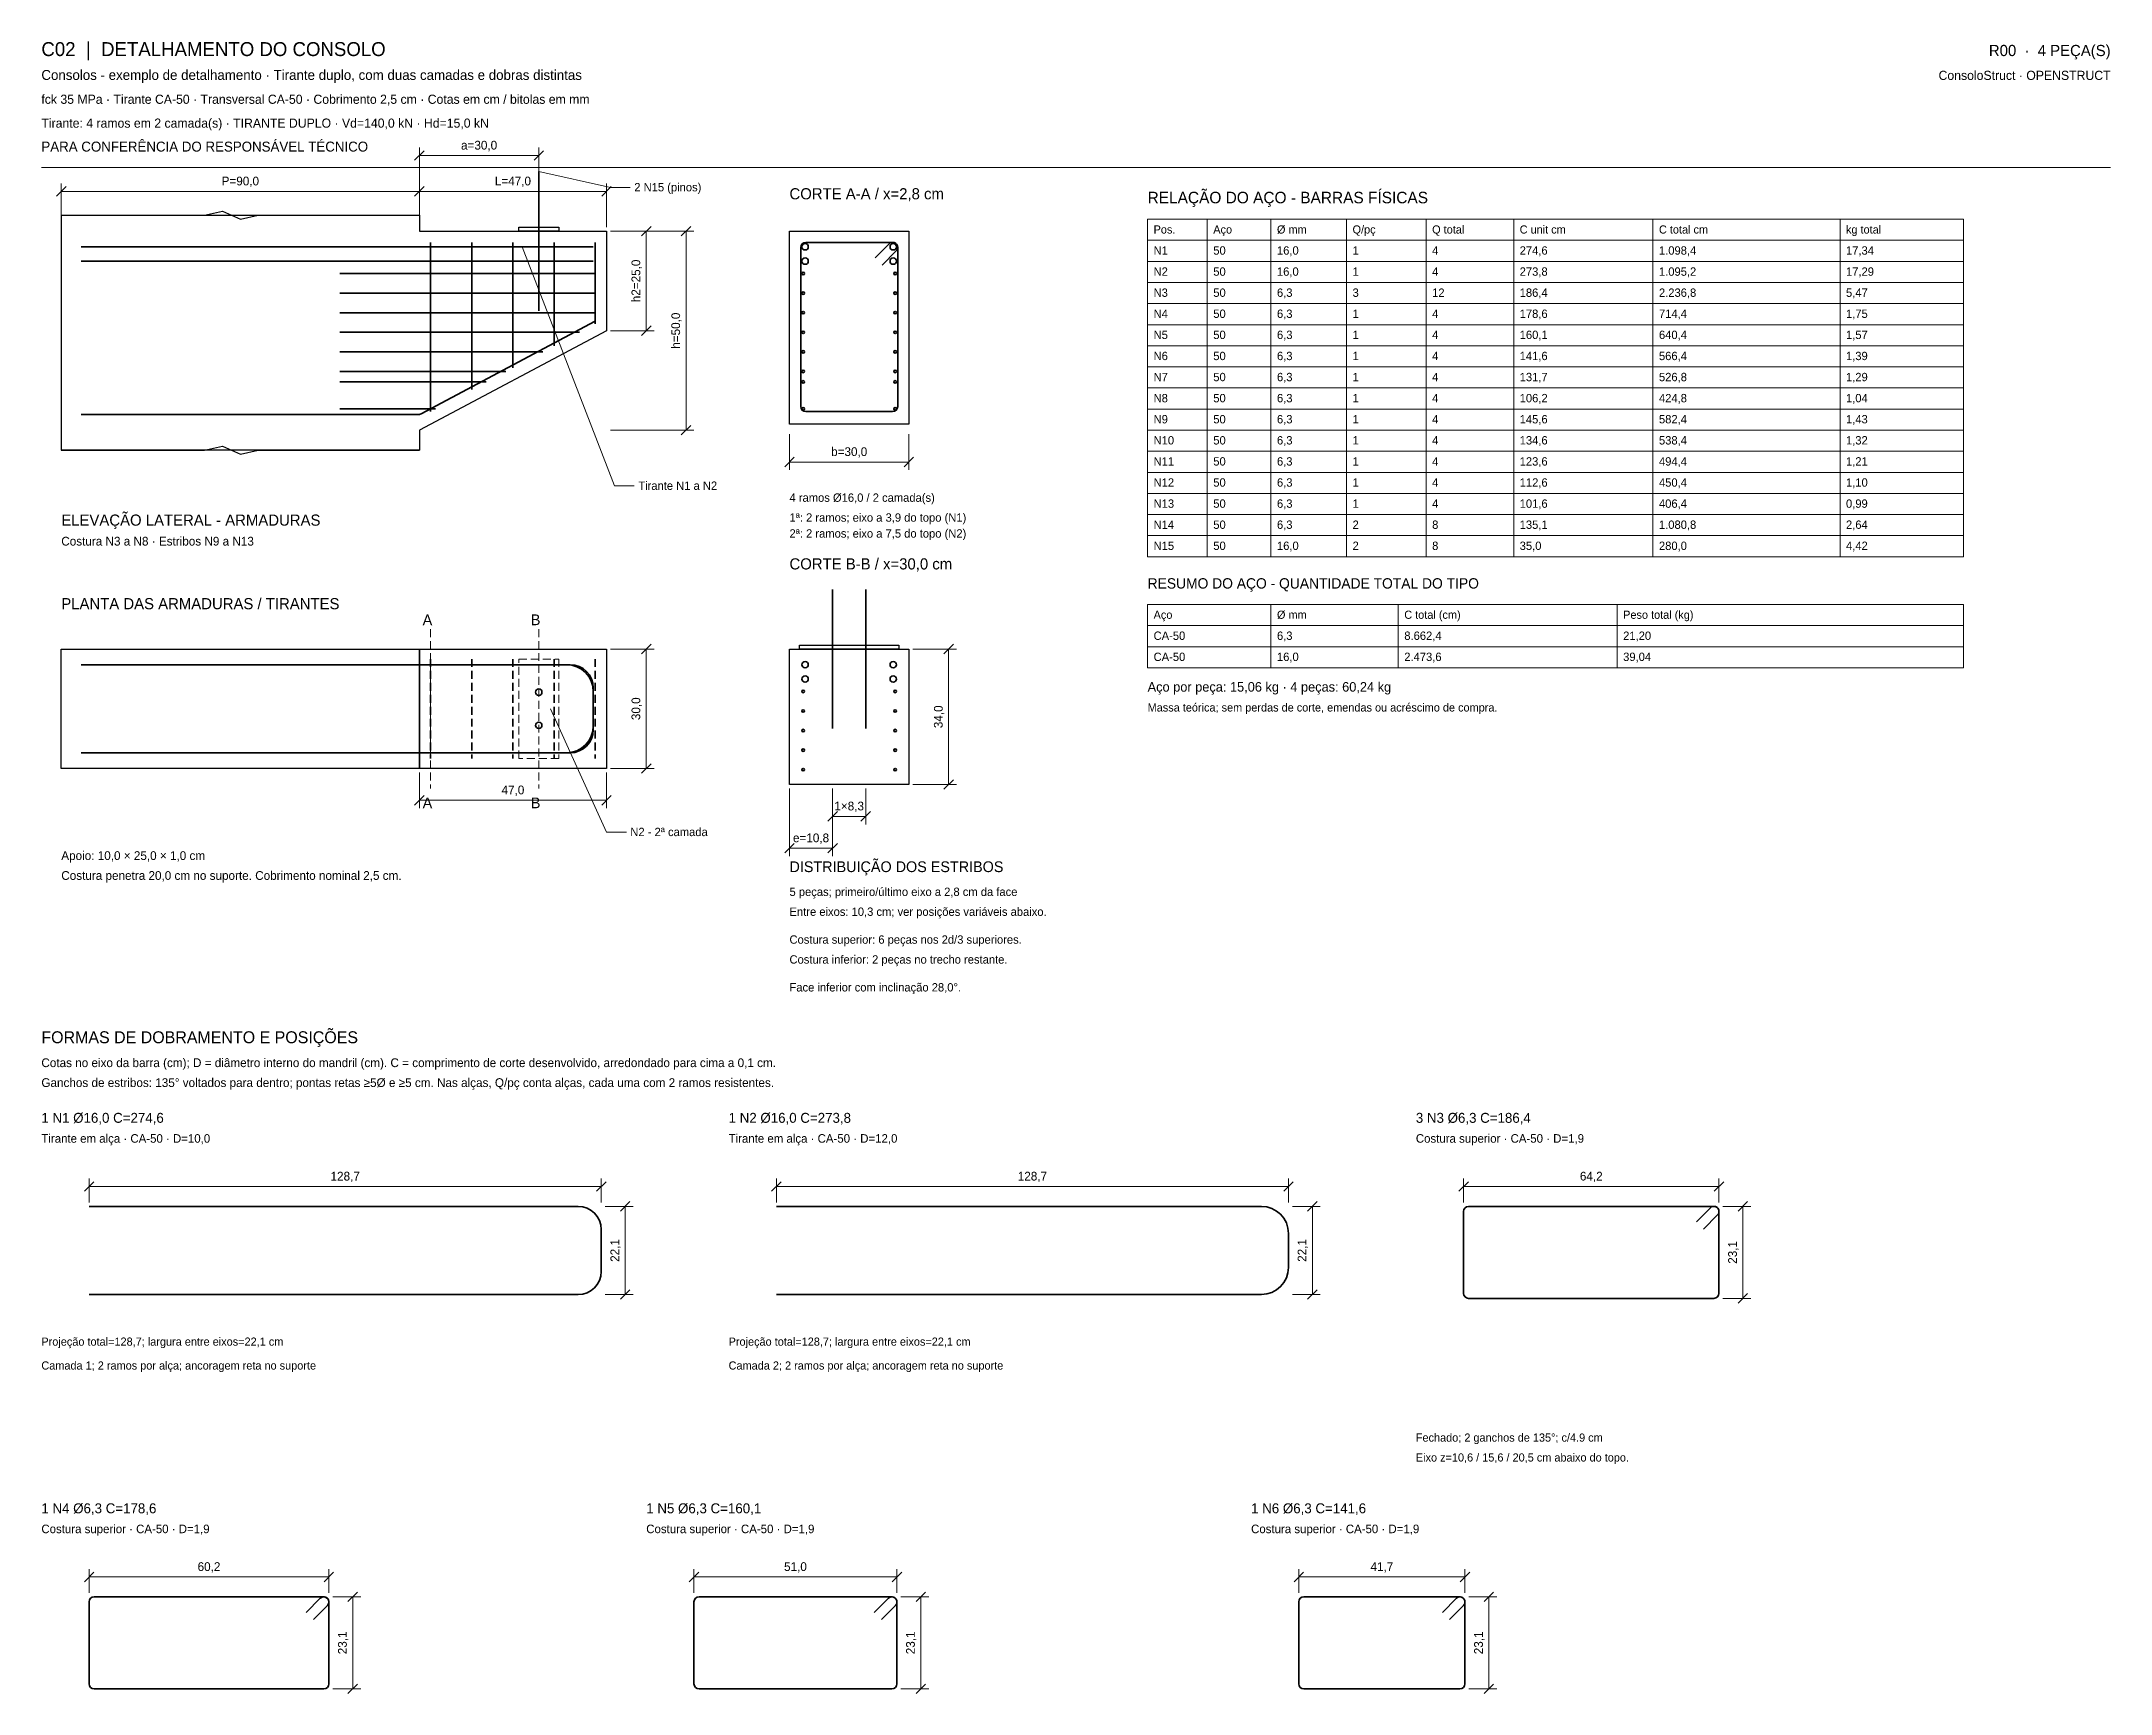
# Model space of a CAD drawing. Header units: centimetres. Extents: x 10 to 530, y -1860 to -4.
# Drawn here: x 10 to 530, y -1319 to -903 of the extents above; entities that cross this region are included whole.
import ezdxf
from ezdxf.enums import TextEntityAlignment as Align

# ---------------------------------------------------------------- set-up
doc = ezdxf.new("R2010")
doc.units = ezdxf.units.CM
doc.linetypes.add('TRACEJADO', pattern=[3, 2, -1])
for name, color, linetype, lineweight in [('ALERTAS', 1, 'CONTINUOUS', 13), ('ARMADURAS', 5, 'CONTINUOUS', 35), ('COTAS', 8, 'CONTINUOUS', 13), ('EIXOS', 8, 'CONTINUOUS', 13), ('FORMAS', 7, 'CONTINUOUS', 25), ('TEXTOS', 7, 'CONTINUOUS', 13)]:
    doc.layers.add(name, color=color, linetype=linetype, lineweight=lineweight)

msp = doc.modelspace()

# ---------------------------------------------------------------- texts
at = {"layer": 'ALERTAS'}
msp.add_text('PARA CONFERÊNCIA DO RESPONSÁVEL TÉCNICO', height=2.5, dxfattribs=at).set_placement((10, -931.08232))
at = {"layer": 'COTAS'}
for s, p in [('a=30,0', (120, -930.58232)), ('P=90,0', (60, -939.58232)), ('L=47,0', (128.5, -939.58232)), ('b=30,0', (213, -1007.58232)), ('47,0', (128.5, -1092.58232)), ('1×8,3', (213, -1096.62488)), ('e=10,8', (203.41667, -1104.62488)), ('128,7', (86.35, -1189.62488)), ('128,7', (259.05, -1189.62488)), ('64,2', (399.4925, -1189.62488)), ('60,2', (52.12309, -1287.73488)), ('51,0', (199.4986, -1287.73488)), ('41,7', (346.87412, -1287.73488))]:
    msp.add_text(s, height=2.2, dxfattribs=at).set_placement(p, align=Align.CENTER)
for s, p in [('h2=25,0', (160.5, -963.58232)), ('h=50,0', (170.5, -976.08232)), ('30,0', (160.5, -1071.08232)), ('34,0', (236.5, -1073.1036)), ('22,1', (155.2, -1207.19488)), ('22,1', (327.9, -1207.19488)), ('23,1', (436.085, -1207.67988)), ('23,1', (86.74618, -1305.78988)), ('23,1', (229.49721, -1305.78988)), ('23,1', (372.24824, -1305.78988))]:
    msp.add_text(s, height=2.2, rotation=90, dxfattribs=at).set_placement(p, align=Align.CENTER)
at = {"layer": 'TEXTOS'}
for s, height, p in [('C02  |  DETALHAMENTO DO CONSOLO', 3.5, (10, -907.08232)), ('Consolos - exemplo de detalhamento · Tirante duplo, com duas camadas e dobras distintas', 2.5, (10, -913.08232)), ('fck 35 MPa · Tirante CA-50 · Transversal CA-50 · Cobrimento 2,5 cm · Cotas em cm / bitolas em mm', 2.3, (10, -919.08232)), ('Tirante: 4 ramos em 2 camada(s) · TIRANTE DUPLO · Vd=140,0 kN · Hd=15,0 kN', 2.3, (10, -925.08232)), ('2 N15 (pinos)', 2.1, (159, -941.08232)), ('CORTE A-A / x=2,8 cm', 2.8, (198, -943.08232)), ('RELAÇÃO DO AÇO - BARRAS FÍSICAS', 2.9, (288, -944.08232)), ('Pos.', 2.05, (289.5, -951.68232)), ('Aço', 2.05, (304.5, -951.68232)), ('Ø mm', 2.05, (320.5, -951.68232)), ('Q/pç', 2.05, (339.5, -951.68232)), ('Q total', 2.05, (359.5, -951.68232)), ('C unit cm', 2.05, (381.5, -951.68232)), ('C total cm', 2.05, (416.5, -951.68232)), ('kg total', 2.05, (463.5, -951.68232)), ('N1', 2.1, (289.5, -956.98232)), ('50', 2.1, (304.5, -956.98232)), ('16,0', 2.1, (320.5, -956.98232)), ('1', 2.1, (339.5, -956.98232)), ('4', 2.1, (359.5, -956.98232)), ('274,6', 2.1, (381.5, -956.98232)), ('1.098,4', 2.1, (416.5, -956.98232)), ('17,34', 2.1, (463.5, -956.98232)), ('N2', 2.1, (289.5, -962.28232)), ('50', 2.1, (304.5, -962.28232)), ('16,0', 2.1, (320.5, -962.28232)), ('1', 2.1, (339.5, -962.28232)), ('4', 2.1, (359.5, -962.28232)), ('273,8', 2.1, (381.5, -962.28232)), ('1.095,2', 2.1, (416.5, -962.28232)), ('17,29', 2.1, (463.5, -962.28232)), ('N3', 2.1, (289.5, -967.58232)), ('50', 2.1, (304.5, -967.58232)), ('6,3', 2.1, (320.5, -967.58232)), ('3', 2.1, (339.5, -967.58232)), ('12', 2.1, (359.5, -967.58232)), ('186,4', 2.1, (381.5, -967.58232)), ('2.236,8', 2.1, (416.5, -967.58232)), ('5,47', 2.1, (463.5, -967.58232)), ('N4', 2.1, (289.5, -972.88232)), ('50', 2.1, (304.5, -972.88232)), ('6,3', 2.1, (320.5, -972.88232)), ('1', 2.1, (339.5, -972.88232)), ('4', 2.1, (359.5, -972.88232)), ('178,6', 2.1, (381.5, -972.88232)), ('714,4', 2.1, (416.5, -972.88232)), ('1,75', 2.1, (463.5, -972.88232)), ('N5', 2.1, (289.5, -978.18232)), ('50', 2.1, (304.5, -978.18232)), ('6,3', 2.1, (320.5, -978.18232)), ('1', 2.1, (339.5, -978.18232)), ('4', 2.1, (359.5, -978.18232)), ('160,1', 2.1, (381.5, -978.18232)), ('640,4', 2.1, (416.5, -978.18232)), ('1,57', 2.1, (463.5, -978.18232)), ('N6', 2.1, (289.5, -983.48232)), ('50', 2.1, (304.5, -983.48232)), ('6,3', 2.1, (320.5, -983.48232)), ('1', 2.1, (339.5, -983.48232)), ('4', 2.1, (359.5, -983.48232)), ('141,6', 2.1, (381.5, -983.48232)), ('566,4', 2.1, (416.5, -983.48232)), ('1,39', 2.1, (463.5, -983.48232)), ('N7', 2.1, (289.5, -988.78232)), ('50', 2.1, (304.5, -988.78232)), ('6,3', 2.1, (320.5, -988.78232)), ('1', 2.1, (339.5, -988.78232)), ('4', 2.1, (359.5, -988.78232)), ('131,7', 2.1, (381.5, -988.78232)), ('526,8', 2.1, (416.5, -988.78232)), ('1,29', 2.1, (463.5, -988.78232)), ('N8', 2.1, (289.5, -994.08232)), ('50', 2.1, (304.5, -994.08232)), ('6,3', 2.1, (320.5, -994.08232)), ('1', 2.1, (339.5, -994.08232)), ('4', 2.1, (359.5, -994.08232)), ('106,2', 2.1, (381.5, -994.08232)), ('424,8', 2.1, (416.5, -994.08232)), ('1,04', 2.1, (463.5, -994.08232)), ('N9', 2.1, (289.5, -999.38232)), ('50', 2.1, (304.5, -999.38232)), ('6,3', 2.1, (320.5, -999.38232)), ('1', 2.1, (339.5, -999.38232)), ('4', 2.1, (359.5, -999.38232)), ('145,6', 2.1, (381.5, -999.38232)), ('582,4', 2.1, (416.5, -999.38232)), ('1,43', 2.1, (463.5, -999.38232)), ('N10', 2.1, (289.5, -1004.68232)), ('50', 2.1, (304.5, -1004.68232)), ('6,3', 2.1, (320.5, -1004.68232)), ('1', 2.1, (339.5, -1004.68232)), ('4', 2.1, (359.5, -1004.68232)), ('134,6', 2.1, (381.5, -1004.68232)), ('538,4', 2.1, (416.5, -1004.68232)), ('1,32', 2.1, (463.5, -1004.68232)), ('N11', 2.1, (289.5, -1009.98232)), ('50', 2.1, (304.5, -1009.98232)), ('6,3', 2.1, (320.5, -1009.98232)), ('1', 2.1, (339.5, -1009.98232)), ('4', 2.1, (359.5, -1009.98232)), ('123,6', 2.1, (381.5, -1009.98232)), ('494,4', 2.1, (416.5, -1009.98232)), ('1,21', 2.1, (463.5, -1009.98232)), ('Tirante N1 a N2', 2.1, (160, -1016.08232)), ('N12', 2.1, (289.5, -1015.28232)), ('50', 2.1, (304.5, -1015.28232)), ('6,3', 2.1, (320.5, -1015.28232)), ('1', 2.1, (339.5, -1015.28232)), ('4', 2.1, (359.5, -1015.28232)), ('112,6', 2.1, (381.5, -1015.28232)), ('450,4', 2.1, (416.5, -1015.28232)), ('1,10', 2.1, (463.5, -1015.28232)), ('4 ramos Ø16,0 / 2 camada(s)', 2.1, (198, -1019.08232)), ('N13', 2.1, (289.5, -1020.58232)), ('50', 2.1, (304.5, -1020.58232)), ('6,3', 2.1, (320.5, -1020.58232)), ('1', 2.1, (339.5, -1020.58232)), ('4', 2.1, (359.5, -1020.58232)), ('101,6', 2.1, (381.5, -1020.58232)), ('406,4', 2.1, (416.5, -1020.58232)), ('0,99', 2.1, (463.5, -1020.58232)), ('ELEVAÇÃO LATERAL - ARMADURAS', 2.8, (15, -1025.08232)), ('1ª: 2 ramos; eixo a 3,9 do topo (N1)', 2.1, (198, -1024.08232)), ('N14', 2.1, (289.5, -1025.88232)), ('50', 2.1, (304.5, -1025.88232)), ('6,3', 2.1, (320.5, -1025.88232)), ('2', 2.1, (339.5, -1025.88232)), ('8', 2.1, (359.5, -1025.88232)), ('135,1', 2.1, (381.5, -1025.88232)), ('1.080,8', 2.1, (416.5, -1025.88232)), ('2,64', 2.1, (463.5, -1025.88232)), ('Costura N3 a N8 · Estribos N9 a N13', 2.2, (15, -1030.08232)), ('2ª: 2 ramos; eixo a 7,5 do topo (N2)', 2.1, (198, -1028.08232)), ('N15', 2.1, (289.5, -1031.18232)), ('50', 2.1, (304.5, -1031.18232)), ('16,0', 2.1, (320.5, -1031.18232)), ('2', 2.1, (339.5, -1031.18232)), ('8', 2.1, (359.5, -1031.18232)), ('35,0', 2.1, (381.5, -1031.18232)), ('280,0', 2.1, (416.5, -1031.18232)), ('4,42', 2.1, (463.5, -1031.18232)), ('CORTE B-B / x=30,0 cm', 2.8, (198, -1036.08232)), ('RESUMO DO AÇO - QUANTIDADE TOTAL DO TIPO', 2.6, (288, -1040.88232)), ('PLANTA DAS ARMADURAS / TIRANTES', 2.8, (15, -1046.08232)), ('A', 2.7, (105.815, -1050.08232)), ('B', 2.7, (133, -1050.08232)), ('Aço', 2.05, (289.5, -1048.48232)), ('Ø mm', 2.05, (320.5, -1048.48232)), ('C total (cm)', 2.05, (352.5, -1048.48232)), ('Peso total (kg)', 2.05, (407.5, -1048.48232)), ('CA-50', 2.1, (289.5, -1053.78232)), ('6,3', 2.1, (320.5, -1053.78232)), ('8.662,4', 2.1, (352.5, -1053.78232)), ('21,20', 2.1, (407.5, -1053.78232)), ('CA-50', 2.1, (289.5, -1059.08232)), ('16,0', 2.1, (320.5, -1059.08232)), ('2.473,6', 2.1, (352.5, -1059.08232)), ('39,04', 2.1, (407.5, -1059.08232)), ('Aço por peça: 15,06 kg · 4 peças: 60,24 kg', 2.4, (288, -1066.78232)), ('Massa teórica; sem perdas de corte, emendas ou acréscimo de compra.', 2.05, (288, -1071.78232)), ('A', 2.7, (105.815, -1096.08232)), ('B', 2.7, (133, -1096.08232)), ('N2 - 2ª camada', 2.1, (158, -1103.08232)), ('Apoio: 10,0 × 25,0 × 1,0 cm', 2.2, (15, -1109.08232)), ('Costura penetra 20,0 cm no suporte. Cobrimento nominal 2,5 cm.', 2.2, (15, -1114.08232)), ('DISTRIBUIÇÃO DOS ESTRIBOS', 2.7, (198, -1112.12488)), ('5 peças; primeiro/último eixo a 2,8 cm da face', 2.1, (198, -1118.12488)), ('Entre eixos: 10,3 cm; ver posições variáveis abaixo.', 2.1, (198, -1123.12488)), ('Costura superior: 6 peças nos 2d/3 superiores.', 2.1, (198, -1130.12488)), ('Costura inferior: 2 peças no trecho restante.', 2.1, (198, -1135.12488)), ('Face inferior com inclinação 28,0°.', 2.1, (198, -1142.12488)), ('FORMAS DE DOBRAMENTO E POSIÇÕES', 3, (10, -1155.12488)), ('Cotas no eixo da barra (cm); D = diâmetro interno do mandril (cm). C = comprimento de corte desenvolvido, arredondado para cima a 0,1 cm.', 2.2, (10, -1161.12488)), ('Ganchos de estribos: 135° voltados para dentro; pontas retas ≥5Ø e ≥5 cm. Nas alças, Q/pç conta alças, cada uma com 2 ramos resistentes.', 2.2, (10, -1166.12488)), ('1 N1 Ø16,0 C=274,6', 2.5, (10, -1175.12488)), ('1 N2 Ø16,0 C=273,8', 2.5, (182.7, -1175.12488)), ('3 N3 Ø6,3 C=186,4', 2.5, (355.4, -1175.12488)), ('Tirante em alça · CA-50 · D=10,0', 2.15, (10, -1180.12488)), ('Tirante em alça · CA-50 · D=12,0', 2.15, (182.7, -1180.12488)), ('Costura superior · CA-50 · D=1,9', 2.15, (355.4, -1180.12488)), ('Projeção total=128,7; largura entre eixos=22,1 cm', 2.05, (10, -1231.12488)), ('Projeção total=128,7; largura entre eixos=22,1 cm', 2.05, (182.7, -1231.12488)), ('Camada 1; 2 ramos por alça; ancoragem reta no suporte', 2.05, (10, -1237.12488)), ('Camada 2; 2 ramos por alça; ancoragem reta no suporte', 2.05, (182.7, -1237.12488)), ('Fechado; 2 ganchos de 135°; c/4.9 cm', 2.05, (355.4, -1255.23488)), ('Eixo z=10,6 / 15,6 / 20,5 cm abaixo do topo.', 2.05, (355.4, -1260.23488)), ('1 N4 Ø6,3 C=178,6', 2.5, (10, -1273.23488)), ('1 N5 Ø6,3 C=160,1', 2.5, (162, -1273.23488)), ('1 N6 Ø6,3 C=141,6', 2.5, (314, -1273.23488)), ('Costura superior · CA-50 · D=1,9', 2.15, (10, -1278.23488)), ('Costura superior · CA-50 · D=1,9', 2.15, (162, -1278.23488)), ('Costura superior · CA-50 · D=1,9', 2.15, (314, -1278.23488))]:
    msp.add_text(s, height=height, dxfattribs=at).set_placement(p)
for s, height, p in [('R00  ·  4 PEÇA(S)', 2.8, (530, -907.08232)), ('ConsoloStruct · OPENSTRUCT', 2.3, (530, -913.08232))]:
    msp.add_text(s, height=height, dxfattribs=at).set_placement(p, align=Align.RIGHT)

# ---------------------------------------------------------------- linework, layer by layer
at = {"layer": 'ARMADURAS'}
for p, q in [((135, -936.08232), (135, -971.08232)), ((20, -955.01232), (148.7, -955.01232)), ((107.815, -953.89732), (107.815, -996.39653)), ((118.1575, -953.89732), (118.1575, -990.8952)), ((128.5, -953.89732), (128.5, -985.39387)), ((138.8425, -953.89732), (138.8425, -979.89254)), ((149.185, -953.89732), (149.185, -974.39121)), ((200.815, -955.15732), (200.815, -995.13653)), ((223.925, -953.89732), (202.075, -953.89732)), ((223.03405, -954.26637), (219.49851, -957.8019)), ((221.28042, -959.58381), (224.81595, -956.04828)), ((225.185, -995.13653), (225.185, -955.15732)), ((20, -958.61232), (148.7, -958.61232)), ((85, -961.72732), (149.185, -961.72732)), ((85, -966.64699), (149.185, -966.64699)), ((85, -971.56666), (149.185, -971.56666)), ((85, -976.48632), (145.24618, -976.48632)), ((105.41618, -996.95892), (149.185, -973.67763)), ((85, -981.40599), (135.99721, -981.40599)), ((85, -986.32566), (126.74824, -986.32566)), ((85, -988.95566), (121.80384, -988.95566)), ((20, -997.18029), (104.52861, -997.18029)), ((85, -995.72631), (109.075, -995.72631)), ((202.075, -996.39653), (223.925, -996.39653)), ((208.83333, -1041.08232), (208.83333, -1076.08232)), ((217.16667, -1041.08232), (217.16667, -1076.08232)), ((20, -1060.01232), (142.9, -1060.01232)), ((20, -1060.01232), (141.9, -1060.01232)), ((148.7, -1065.81232), (148.7, -1076.35232)), ((148.7, -1066.81232), (148.7, -1075.35232)), ((142.9, -1082.15232), (20, -1082.15232)), ((141.9, -1082.15232), (20, -1082.15232)), ((22, -1196.12488), (144.9, -1196.12488)), ((194.7, -1196.12488), (316.6, -1196.12488)), ((367.4, -1197.38488), (367.4, -1217.97488)), ((430.325, -1196.12488), (368.66, -1196.12488)), ((429.43405, -1196.49392), (425.89851, -1200.02946)), ((427.68042, -1201.81136), (431.21595, -1198.27583)), ((431.585, -1217.97488), (431.585, -1197.38488)), ((150.7, -1201.92488), (150.7, -1212.46488)), ((323.4, -1202.92488), (323.4, -1211.46488)), ((144.9, -1218.26488), (22, -1218.26488)), ((316.6, -1218.26488), (194.7, -1218.26488)), ((368.66, -1219.23488), (430.325, -1219.23488)), ((80.98618, -1294.23488), (23.26, -1294.23488)), ((80.09523, -1294.60392), (76.55969, -1298.13946)), ((223.73721, -1294.23488), (175.26, -1294.23488)), ((222.84625, -1294.60392), (219.31072, -1298.13946)), ((366.48824, -1294.23488), (327.26, -1294.23488)), ((365.59728, -1294.60392), (362.06175, -1298.13946)), ((22, -1295.49488), (22, -1316.08488)), ((78.3416, -1299.92136), (81.87714, -1296.38583)), ((82.24618, -1316.08488), (82.24618, -1295.49488)), ((174, -1295.49488), (174, -1316.08488)), ((221.09263, -1299.92136), (224.62816, -1296.38583)), ((224.99721, -1316.08488), (224.99721, -1295.49488)), ((326, -1295.49488), (326, -1316.08488)), ((363.84366, -1299.92136), (367.37919, -1296.38583)), ((367.74824, -1316.08488), (367.74824, -1295.49488)), ((23.26, -1317.34488), (80.98618, -1317.34488)), ((175.26, -1317.34488), (223.73721, -1317.34488)), ((327.26, -1317.34488), (366.48824, -1317.34488))]:
    msp.add_line(p, q, dxfattribs=at)
at = {"layer": 'ARMADURAS', "linetype": 'TRACEJADO'}
for p, q in [((107.815, -1058.58232), (107.815, -1083.58232)), ((118.1575, -1058.58232), (118.1575, -1083.58232)), ((128.5, -1058.58232), (128.5, -1083.58232)), ((138.8425, -1058.58232), (138.8425, -1083.58232)), ((149.185, -1058.58232), (149.185, -1083.58232))]:
    msp.add_line(p, q, dxfattribs=at)
at = {"layer": 'ARMADURAS'}
for centre, radius in [((201.93, -955.01232), 0.8), ((224.07, -955.01232), 0.8), ((201.93, -958.61232), 0.8), ((201.445, -961.72732), 0.315), ((224.07, -958.61232), 0.8), ((224.555, -961.72732), 0.315), ((201.445, -966.64699), 0.315), ((224.555, -966.64699), 0.315), ((201.445, -971.56666), 0.315), ((224.555, -971.56666), 0.315), ((201.445, -976.48632), 0.315), ((224.555, -976.48632), 0.315), ((201.445, -981.40599), 0.315), ((224.555, -981.40599), 0.315), ((201.445, -986.32566), 0.315), ((224.555, -986.32566), 0.315), ((201.445, -988.95566), 0.315), ((224.555, -988.95566), 0.315), ((201.445, -995.72631), 0.315), ((224.555, -995.72631), 0.315), ((201.93, -1060.01232), 0.8), ((224.07, -1060.01232), 0.8), ((201.93, -1063.61232), 0.8), ((224.07, -1063.61232), 0.8), ((135, -1066.91566), 0.8), ((201.445, -1066.72732), 0.315), ((224.555, -1066.72732), 0.315), ((135, -1075.24899), 0.8), ((201.445, -1071.64699), 0.315), ((201.445, -1076.56666), 0.315), ((224.555, -1071.64699), 0.315), ((224.555, -1076.56666), 0.315), ((201.445, -1081.48632), 0.315), ((224.555, -1081.48632), 0.315), ((201.445, -1086.40599), 0.315), ((224.555, -1086.40599), 0.315)]:
    msp.add_circle(centre, radius, dxfattribs=at)
for centre, radius, start, end in [((202.075, -955.15732), 1.26, 90, 180), ((223.925, -955.15732), 1.26, 0, 135), ((223.925, -955.15732), 1.26, 315, 90), ((104.52861, -995.29029), 1.89, 270, 298.00918), ((202.075, -995.13653), 1.26, 180, 270), ((223.925, -995.13653), 1.26, 270, 0), ((141.9, -1066.81232), 6.8, 0, 90), ((142.9, -1065.81232), 5.8, 0, 90), ((141.9, -1075.35232), 6.8, 270, 0), ((142.9, -1076.35232), 5.8, 270, 0), ((144.9, -1201.92488), 5.8, 0, 90), ((316.6, -1202.92488), 6.8, 0, 90), ((368.66, -1197.38488), 1.26, 90, 180), ((430.325, -1197.38488), 1.26, 0, 135), ((430.325, -1197.38488), 1.26, 315, 90), ((316.6, -1211.46488), 6.8, 270, 0), ((144.9, -1212.46488), 5.8, 270, 0), ((368.66, -1217.97488), 1.26, 180, 270), ((430.325, -1217.97488), 1.26, 270, 0), ((23.26, -1295.49488), 1.26, 90, 180), ((80.98618, -1295.49488), 1.26, 0, 135), ((80.98618, -1295.49488), 1.26, 315, 90), ((175.26, -1295.49488), 1.26, 90, 180), ((223.73721, -1295.49488), 1.26, 0, 135), ((223.73721, -1295.49488), 1.26, 315, 90), ((327.26, -1295.49488), 1.26, 90, 180), ((366.48824, -1295.49488), 1.26, 0, 135), ((366.48824, -1295.49488), 1.26, 315, 90), ((23.26, -1316.08488), 1.26, 180, 270), ((80.98618, -1316.08488), 1.26, 270, 0), ((175.26, -1316.08488), 1.26, 180, 270), ((223.73721, -1316.08488), 1.26, 270, 0), ((327.26, -1316.08488), 1.26, 180, 270), ((366.48824, -1316.08488), 1.26, 270, 0)]:
    msp.add_arc(centre, radius, start, end, dxfattribs=at)
at = {"layer": 'COTAS'}
for p, q in [((105, -950.08232), (105, -930.08232)), ((135, -950.08232), (135, -930.08232)), ((10, -935.08232), (530, -935.08232)), ((103.8, -933.28232), (106.2, -930.88232)), ((105, -932.08232), (135, -932.08232)), ((133.8, -933.28232), (136.2, -930.88232)), ((13.8, -942.28232), (16.2, -939.88232)), ((15, -950.08232), (15, -939.08232)), ((15, -941.08232), (105, -941.08232)), ((103.8, -942.28232), (106.2, -939.88232)), ((103.8, -942.28232), (106.2, -939.88232)), ((105, -950.08232), (105, -939.08232)), ((105, -950.08232), (105, -939.08232)), ((105, -941.08232), (152, -941.08232)), ((135, -936.08232), (153, -940.08232)), ((150.8, -942.28232), (153.2, -939.88232)), ((152, -950.08232), (152, -939.08232)), ((153, -940.08232), (158, -940.08232)), ((153, -951.08232), (174, -951.08232)), ((153, -951.08232), (164, -951.08232)), ((160.8, -952.28232), (163.2, -949.88232)), ((162, -951.08232), (162, -976.08232)), ((170.8, -952.28232), (173.2, -949.88232)), ((172, -951.08232), (172, -1001.08232)), ((288, -948.08232), (303, -948.08232)), ((288, -953.38232), (288, -948.08232)), ((303, -948.08232), (303, -953.38232)), ((303, -948.08232), (319, -948.08232)), ((303, -953.38232), (303, -948.08232)), ((319, -948.08232), (319, -953.38232)), ((319, -948.08232), (338, -948.08232)), ((319, -953.38232), (319, -948.08232)), ((338, -948.08232), (338, -953.38232)), ((338, -948.08232), (358, -948.08232)), ((338, -953.38232), (338, -948.08232)), ((358, -948.08232), (358, -953.38232)), ((358, -948.08232), (380, -948.08232)), ((358, -953.38232), (358, -948.08232)), ((380, -948.08232), (380, -953.38232)), ((380, -948.08232), (415, -948.08232)), ((380, -953.38232), (380, -948.08232)), ((415, -948.08232), (415, -953.38232)), ((415, -948.08232), (462, -948.08232)), ((415, -953.38232), (415, -948.08232)), ((462, -948.08232), (462, -953.38232)), ((462, -948.08232), (493, -948.08232)), ((462, -953.38232), (462, -948.08232)), ((493, -948.08232), (493, -953.38232)), ((130.85, -955.01232), (154, -1015.08232)), ((303, -953.38232), (288, -953.38232)), ((288, -953.38232), (303, -953.38232)), ((288, -958.68232), (288, -953.38232)), ((319, -953.38232), (303, -953.38232)), ((303, -953.38232), (303, -958.68232)), ((303, -953.38232), (319, -953.38232)), ((303, -958.68232), (303, -953.38232)), ((338, -953.38232), (319, -953.38232)), ((319, -953.38232), (319, -958.68232)), ((319, -953.38232), (338, -953.38232)), ((319, -958.68232), (319, -953.38232)), ((358, -953.38232), (338, -953.38232)), ((338, -953.38232), (338, -958.68232)), ((338, -953.38232), (358, -953.38232)), ((338, -958.68232), (338, -953.38232)), ((380, -953.38232), (358, -953.38232)), ((358, -953.38232), (358, -958.68232)), ((358, -953.38232), (380, -953.38232)), ((358, -958.68232), (358, -953.38232)), ((415, -953.38232), (380, -953.38232)), ((380, -953.38232), (380, -958.68232)), ((380, -953.38232), (415, -953.38232)), ((380, -958.68232), (380, -953.38232)), ((462, -953.38232), (415, -953.38232)), ((415, -953.38232), (415, -958.68232)), ((415, -953.38232), (462, -953.38232)), ((415, -958.68232), (415, -953.38232)), ((493, -953.38232), (462, -953.38232)), ((462, -953.38232), (462, -958.68232)), ((462, -953.38232), (493, -953.38232)), ((462, -958.68232), (462, -953.38232)), ((493, -953.38232), (493, -958.68232)), ((303, -958.68232), (288, -958.68232)), ((288, -958.68232), (303, -958.68232)), ((288, -963.98232), (288, -958.68232)), ((319, -958.68232), (303, -958.68232)), ((303, -958.68232), (303, -963.98232)), ((303, -958.68232), (319, -958.68232)), ((303, -963.98232), (303, -958.68232)), ((338, -958.68232), (319, -958.68232)), ((319, -958.68232), (319, -963.98232)), ((319, -958.68232), (338, -958.68232)), ((319, -963.98232), (319, -958.68232)), ((358, -958.68232), (338, -958.68232)), ((338, -958.68232), (338, -963.98232)), ((338, -958.68232), (358, -958.68232)), ((338, -963.98232), (338, -958.68232)), ((380, -958.68232), (358, -958.68232)), ((358, -958.68232), (358, -963.98232)), ((358, -958.68232), (380, -958.68232)), ((358, -963.98232), (358, -958.68232)), ((415, -958.68232), (380, -958.68232)), ((380, -958.68232), (380, -963.98232)), ((380, -958.68232), (415, -958.68232)), ((380, -963.98232), (380, -958.68232)), ((462, -958.68232), (415, -958.68232)), ((415, -958.68232), (415, -963.98232)), ((415, -958.68232), (462, -958.68232)), ((415, -963.98232), (415, -958.68232)), ((493, -958.68232), (462, -958.68232)), ((462, -958.68232), (462, -963.98232)), ((462, -958.68232), (493, -958.68232)), ((462, -963.98232), (462, -958.68232)), ((493, -958.68232), (493, -963.98232)), ((303, -963.98232), (288, -963.98232)), ((288, -963.98232), (303, -963.98232)), ((288, -969.28232), (288, -963.98232)), ((319, -963.98232), (303, -963.98232)), ((303, -963.98232), (303, -969.28232)), ((303, -963.98232), (319, -963.98232)), ((303, -969.28232), (303, -963.98232)), ((338, -963.98232), (319, -963.98232)), ((319, -963.98232), (319, -969.28232)), ((319, -963.98232), (338, -963.98232)), ((319, -969.28232), (319, -963.98232)), ((358, -963.98232), (338, -963.98232)), ((338, -963.98232), (338, -969.28232)), ((338, -963.98232), (358, -963.98232)), ((338, -969.28232), (338, -963.98232)), ((380, -963.98232), (358, -963.98232)), ((358, -963.98232), (358, -969.28232)), ((358, -963.98232), (380, -963.98232)), ((358, -969.28232), (358, -963.98232)), ((415, -963.98232), (380, -963.98232)), ((380, -963.98232), (380, -969.28232)), ((380, -963.98232), (415, -963.98232)), ((380, -969.28232), (380, -963.98232)), ((462, -963.98232), (415, -963.98232)), ((415, -963.98232), (415, -969.28232)), ((415, -963.98232), (462, -963.98232)), ((415, -969.28232), (415, -963.98232)), ((493, -963.98232), (462, -963.98232)), ((462, -963.98232), (462, -969.28232)), ((462, -963.98232), (493, -963.98232)), ((462, -969.28232), (462, -963.98232)), ((493, -963.98232), (493, -969.28232)), ((303, -969.28232), (288, -969.28232)), ((288, -969.28232), (303, -969.28232)), ((288, -974.58232), (288, -969.28232)), ((319, -969.28232), (303, -969.28232)), ((303, -969.28232), (303, -974.58232)), ((303, -969.28232), (319, -969.28232)), ((303, -974.58232), (303, -969.28232)), ((338, -969.28232), (319, -969.28232)), ((319, -969.28232), (319, -974.58232)), ((319, -969.28232), (338, -969.28232)), ((319, -974.58232), (319, -969.28232)), ((358, -969.28232), (338, -969.28232)), ((338, -969.28232), (338, -974.58232)), ((338, -969.28232), (358, -969.28232)), ((338, -974.58232), (338, -969.28232)), ((380, -969.28232), (358, -969.28232)), ((358, -969.28232), (358, -974.58232)), ((358, -969.28232), (380, -969.28232)), ((358, -974.58232), (358, -969.28232)), ((415, -969.28232), (380, -969.28232)), ((380, -969.28232), (380, -974.58232)), ((380, -969.28232), (415, -969.28232)), ((380, -974.58232), (380, -969.28232)), ((462, -969.28232), (415, -969.28232)), ((415, -969.28232), (415, -974.58232)), ((415, -969.28232), (462, -969.28232)), ((415, -974.58232), (415, -969.28232)), ((493, -969.28232), (462, -969.28232)), ((462, -969.28232), (462, -974.58232)), ((462, -969.28232), (493, -969.28232)), ((462, -974.58232), (462, -969.28232)), ((493, -969.28232), (493, -974.58232)), ((153, -976.08232), (164, -976.08232)), ((160.8, -977.28232), (163.2, -974.88232)), ((303, -974.58232), (288, -974.58232)), ((288, -974.58232), (303, -974.58232)), ((288, -979.88232), (288, -974.58232)), ((319, -974.58232), (303, -974.58232)), ((303, -974.58232), (303, -979.88232)), ((303, -974.58232), (319, -974.58232)), ((303, -979.88232), (303, -974.58232)), ((338, -974.58232), (319, -974.58232)), ((319, -974.58232), (319, -979.88232)), ((319, -974.58232), (338, -974.58232)), ((319, -979.88232), (319, -974.58232)), ((358, -974.58232), (338, -974.58232)), ((338, -974.58232), (338, -979.88232)), ((338, -974.58232), (358, -974.58232)), ((338, -979.88232), (338, -974.58232)), ((380, -974.58232), (358, -974.58232)), ((358, -974.58232), (358, -979.88232)), ((358, -974.58232), (380, -974.58232)), ((358, -979.88232), (358, -974.58232)), ((415, -974.58232), (380, -974.58232)), ((380, -974.58232), (380, -979.88232)), ((380, -974.58232), (415, -974.58232)), ((380, -979.88232), (380, -974.58232)), ((462, -974.58232), (415, -974.58232)), ((415, -974.58232), (415, -979.88232)), ((415, -974.58232), (462, -974.58232)), ((415, -979.88232), (415, -974.58232)), ((493, -974.58232), (462, -974.58232)), ((462, -974.58232), (462, -979.88232)), ((462, -974.58232), (493, -974.58232)), ((462, -979.88232), (462, -974.58232)), ((493, -974.58232), (493, -979.88232)), ((303, -979.88232), (288, -979.88232)), ((288, -979.88232), (303, -979.88232)), ((288, -985.18232), (288, -979.88232)), ((319, -979.88232), (303, -979.88232)), ((303, -979.88232), (303, -985.18232)), ((303, -979.88232), (319, -979.88232)), ((303, -985.18232), (303, -979.88232)), ((338, -979.88232), (319, -979.88232)), ((319, -979.88232), (319, -985.18232)), ((319, -979.88232), (338, -979.88232)), ((319, -985.18232), (319, -979.88232)), ((358, -979.88232), (338, -979.88232)), ((338, -979.88232), (338, -985.18232)), ((338, -979.88232), (358, -979.88232)), ((338, -985.18232), (338, -979.88232)), ((380, -979.88232), (358, -979.88232)), ((358, -979.88232), (358, -985.18232)), ((358, -979.88232), (380, -979.88232)), ((358, -985.18232), (358, -979.88232)), ((415, -979.88232), (380, -979.88232)), ((380, -979.88232), (380, -985.18232)), ((380, -979.88232), (415, -979.88232)), ((380, -985.18232), (380, -979.88232)), ((462, -979.88232), (415, -979.88232)), ((415, -979.88232), (415, -985.18232)), ((415, -979.88232), (462, -979.88232)), ((415, -985.18232), (415, -979.88232)), ((493, -979.88232), (462, -979.88232)), ((462, -979.88232), (462, -985.18232)), ((462, -979.88232), (493, -979.88232)), ((462, -985.18232), (462, -979.88232)), ((493, -979.88232), (493, -985.18232)), ((303, -985.18232), (288, -985.18232)), ((288, -985.18232), (303, -985.18232)), ((288, -990.48232), (288, -985.18232)), ((319, -985.18232), (303, -985.18232)), ((303, -985.18232), (303, -990.48232)), ((303, -985.18232), (319, -985.18232)), ((303, -990.48232), (303, -985.18232)), ((338, -985.18232), (319, -985.18232)), ((319, -985.18232), (319, -990.48232)), ((319, -985.18232), (338, -985.18232)), ((319, -990.48232), (319, -985.18232)), ((358, -985.18232), (338, -985.18232)), ((338, -985.18232), (338, -990.48232)), ((338, -985.18232), (358, -985.18232)), ((338, -990.48232), (338, -985.18232)), ((380, -985.18232), (358, -985.18232)), ((358, -985.18232), (358, -990.48232)), ((358, -985.18232), (380, -985.18232)), ((358, -990.48232), (358, -985.18232)), ((415, -985.18232), (380, -985.18232)), ((380, -985.18232), (380, -990.48232)), ((380, -985.18232), (415, -985.18232)), ((380, -990.48232), (380, -985.18232)), ((462, -985.18232), (415, -985.18232)), ((415, -985.18232), (415, -990.48232)), ((415, -985.18232), (462, -985.18232)), ((415, -990.48232), (415, -985.18232)), ((493, -985.18232), (462, -985.18232)), ((462, -985.18232), (462, -990.48232)), ((462, -985.18232), (493, -985.18232)), ((462, -990.48232), (462, -985.18232)), ((493, -985.18232), (493, -990.48232)), ((303, -990.48232), (288, -990.48232)), ((288, -990.48232), (303, -990.48232)), ((288, -995.78232), (288, -990.48232)), ((319, -990.48232), (303, -990.48232)), ((303, -990.48232), (303, -995.78232)), ((303, -990.48232), (319, -990.48232)), ((303, -995.78232), (303, -990.48232)), ((338, -990.48232), (319, -990.48232)), ((319, -990.48232), (319, -995.78232)), ((319, -990.48232), (338, -990.48232)), ((319, -995.78232), (319, -990.48232)), ((358, -990.48232), (338, -990.48232)), ((338, -990.48232), (338, -995.78232)), ((338, -990.48232), (358, -990.48232)), ((338, -995.78232), (338, -990.48232)), ((380, -990.48232), (358, -990.48232)), ((358, -990.48232), (358, -995.78232)), ((358, -990.48232), (380, -990.48232)), ((358, -995.78232), (358, -990.48232)), ((415, -990.48232), (380, -990.48232)), ((380, -990.48232), (380, -995.78232)), ((380, -990.48232), (415, -990.48232)), ((380, -995.78232), (380, -990.48232)), ((462, -990.48232), (415, -990.48232)), ((415, -990.48232), (415, -995.78232)), ((415, -990.48232), (462, -990.48232)), ((415, -995.78232), (415, -990.48232)), ((493, -990.48232), (462, -990.48232)), ((462, -990.48232), (462, -995.78232)), ((462, -990.48232), (493, -990.48232)), ((462, -995.78232), (462, -990.48232)), ((493, -990.48232), (493, -995.78232)), ((303, -995.78232), (288, -995.78232)), ((288, -995.78232), (303, -995.78232)), ((288, -1001.08232), (288, -995.78232)), ((319, -995.78232), (303, -995.78232)), ((303, -995.78232), (303, -1001.08232)), ((303, -995.78232), (319, -995.78232)), ((303, -1001.08232), (303, -995.78232)), ((338, -995.78232), (319, -995.78232)), ((319, -995.78232), (319, -1001.08232)), ((319, -995.78232), (338, -995.78232)), ((319, -1001.08232), (319, -995.78232)), ((358, -995.78232), (338, -995.78232)), ((338, -995.78232), (338, -1001.08232)), ((338, -995.78232), (358, -995.78232)), ((338, -1001.08232), (338, -995.78232)), ((380, -995.78232), (358, -995.78232)), ((358, -995.78232), (358, -1001.08232)), ((358, -995.78232), (380, -995.78232)), ((358, -1001.08232), (358, -995.78232)), ((415, -995.78232), (380, -995.78232)), ((380, -995.78232), (380, -1001.08232)), ((380, -995.78232), (415, -995.78232)), ((380, -1001.08232), (380, -995.78232)), ((462, -995.78232), (415, -995.78232)), ((415, -995.78232), (415, -1001.08232)), ((415, -995.78232), (462, -995.78232)), ((415, -1001.08232), (415, -995.78232)), ((493, -995.78232), (462, -995.78232)), ((462, -995.78232), (462, -1001.08232)), ((462, -995.78232), (493, -995.78232)), ((462, -1001.08232), (462, -995.78232)), ((493, -995.78232), (493, -1001.08232)), ((153, -1001.08232), (174, -1001.08232)), ((170.8, -1002.28232), (173.2, -999.88232)), ((198, -1002.08232), (198, -1011.08232)), ((228, -1002.08232), (228, -1011.08232)), ((303, -1001.08232), (288, -1001.08232)), ((288, -1001.08232), (303, -1001.08232)), ((288, -1006.38232), (288, -1001.08232)), ((319, -1001.08232), (303, -1001.08232)), ((303, -1001.08232), (303, -1006.38232)), ((303, -1001.08232), (319, -1001.08232)), ((303, -1006.38232), (303, -1001.08232)), ((338, -1001.08232), (319, -1001.08232)), ((319, -1001.08232), (319, -1006.38232)), ((319, -1001.08232), (338, -1001.08232)), ((319, -1006.38232), (319, -1001.08232)), ((358, -1001.08232), (338, -1001.08232)), ((338, -1001.08232), (338, -1006.38232)), ((338, -1001.08232), (358, -1001.08232)), ((338, -1006.38232), (338, -1001.08232)), ((380, -1001.08232), (358, -1001.08232)), ((358, -1001.08232), (358, -1006.38232)), ((358, -1001.08232), (380, -1001.08232)), ((358, -1006.38232), (358, -1001.08232)), ((415, -1001.08232), (380, -1001.08232)), ((380, -1001.08232), (380, -1006.38232)), ((380, -1001.08232), (415, -1001.08232)), ((380, -1006.38232), (380, -1001.08232)), ((462, -1001.08232), (415, -1001.08232)), ((415, -1001.08232), (415, -1006.38232)), ((415, -1001.08232), (462, -1001.08232)), ((415, -1006.38232), (415, -1001.08232)), ((493, -1001.08232), (462, -1001.08232)), ((462, -1001.08232), (462, -1006.38232)), ((462, -1001.08232), (493, -1001.08232)), ((462, -1006.38232), (462, -1001.08232)), ((493, -1001.08232), (493, -1006.38232)), ((196.8, -1010.28232), (199.2, -1007.88232)), ((226.8, -1010.28232), (229.2, -1007.88232)), ((303, -1006.38232), (288, -1006.38232)), ((288, -1006.38232), (303, -1006.38232)), ((288, -1011.68232), (288, -1006.38232)), ((319, -1006.38232), (303, -1006.38232)), ((303, -1006.38232), (303, -1011.68232)), ((303, -1006.38232), (319, -1006.38232)), ((303, -1011.68232), (303, -1006.38232)), ((338, -1006.38232), (319, -1006.38232)), ((319, -1006.38232), (319, -1011.68232)), ((319, -1006.38232), (338, -1006.38232)), ((319, -1011.68232), (319, -1006.38232)), ((358, -1006.38232), (338, -1006.38232)), ((338, -1006.38232), (338, -1011.68232)), ((338, -1006.38232), (358, -1006.38232)), ((338, -1011.68232), (338, -1006.38232)), ((380, -1006.38232), (358, -1006.38232)), ((358, -1006.38232), (358, -1011.68232)), ((358, -1006.38232), (380, -1006.38232)), ((358, -1011.68232), (358, -1006.38232)), ((415, -1006.38232), (380, -1006.38232)), ((380, -1006.38232), (380, -1011.68232)), ((380, -1006.38232), (415, -1006.38232)), ((380, -1011.68232), (380, -1006.38232)), ((462, -1006.38232), (415, -1006.38232)), ((415, -1006.38232), (415, -1011.68232)), ((415, -1006.38232), (462, -1006.38232)), ((415, -1011.68232), (415, -1006.38232)), ((493, -1006.38232), (462, -1006.38232)), ((462, -1006.38232), (462, -1011.68232)), ((462, -1006.38232), (493, -1006.38232)), ((462, -1011.68232), (462, -1006.38232)), ((493, -1006.38232), (493, -1011.68232)), ((198, -1009.08232), (228, -1009.08232)), ((303, -1011.68232), (288, -1011.68232)), ((288, -1011.68232), (303, -1011.68232)), ((288, -1016.98232), (288, -1011.68232)), ((319, -1011.68232), (303, -1011.68232)), ((303, -1011.68232), (303, -1016.98232)), ((303, -1011.68232), (319, -1011.68232)), ((303, -1016.98232), (303, -1011.68232)), ((338, -1011.68232), (319, -1011.68232)), ((319, -1011.68232), (319, -1016.98232)), ((319, -1011.68232), (338, -1011.68232)), ((319, -1016.98232), (319, -1011.68232)), ((358, -1011.68232), (338, -1011.68232)), ((338, -1011.68232), (338, -1016.98232)), ((338, -1011.68232), (358, -1011.68232)), ((338, -1016.98232), (338, -1011.68232)), ((380, -1011.68232), (358, -1011.68232)), ((358, -1011.68232), (358, -1016.98232)), ((358, -1011.68232), (380, -1011.68232)), ((358, -1016.98232), (358, -1011.68232)), ((415, -1011.68232), (380, -1011.68232)), ((380, -1011.68232), (380, -1016.98232)), ((380, -1011.68232), (415, -1011.68232)), ((380, -1016.98232), (380, -1011.68232)), ((462, -1011.68232), (415, -1011.68232)), ((415, -1011.68232), (415, -1016.98232)), ((415, -1011.68232), (462, -1011.68232)), ((415, -1016.98232), (415, -1011.68232)), ((493, -1011.68232), (462, -1011.68232)), ((462, -1011.68232), (462, -1016.98232)), ((462, -1011.68232), (493, -1011.68232)), ((462, -1016.98232), (462, -1011.68232)), ((493, -1011.68232), (493, -1016.98232)), ((154, -1015.08232), (159, -1015.08232)), ((303, -1016.98232), (288, -1016.98232)), ((288, -1016.98232), (303, -1016.98232)), ((288, -1022.28232), (288, -1016.98232)), ((319, -1016.98232), (303, -1016.98232)), ((303, -1016.98232), (303, -1022.28232)), ((303, -1016.98232), (319, -1016.98232)), ((303, -1022.28232), (303, -1016.98232)), ((338, -1016.98232), (319, -1016.98232)), ((319, -1016.98232), (319, -1022.28232)), ((319, -1016.98232), (338, -1016.98232)), ((319, -1022.28232), (319, -1016.98232)), ((358, -1016.98232), (338, -1016.98232)), ((338, -1016.98232), (338, -1022.28232)), ((338, -1016.98232), (358, -1016.98232)), ((338, -1022.28232), (338, -1016.98232)), ((380, -1016.98232), (358, -1016.98232)), ((358, -1016.98232), (358, -1022.28232)), ((358, -1016.98232), (380, -1016.98232)), ((358, -1022.28232), (358, -1016.98232)), ((415, -1016.98232), (380, -1016.98232)), ((380, -1016.98232), (380, -1022.28232)), ((380, -1016.98232), (415, -1016.98232)), ((380, -1022.28232), (380, -1016.98232)), ((462, -1016.98232), (415, -1016.98232)), ((415, -1016.98232), (415, -1022.28232)), ((415, -1016.98232), (462, -1016.98232)), ((415, -1022.28232), (415, -1016.98232)), ((493, -1016.98232), (462, -1016.98232)), ((462, -1016.98232), (462, -1022.28232)), ((462, -1016.98232), (493, -1016.98232)), ((462, -1022.28232), (462, -1016.98232)), ((493, -1016.98232), (493, -1022.28232)), ((303, -1022.28232), (288, -1022.28232)), ((288, -1022.28232), (303, -1022.28232)), ((288, -1027.58232), (288, -1022.28232)), ((319, -1022.28232), (303, -1022.28232)), ((303, -1022.28232), (303, -1027.58232)), ((303, -1022.28232), (319, -1022.28232)), ((303, -1027.58232), (303, -1022.28232)), ((338, -1022.28232), (319, -1022.28232)), ((319, -1022.28232), (319, -1027.58232)), ((319, -1022.28232), (338, -1022.28232)), ((319, -1027.58232), (319, -1022.28232)), ((358, -1022.28232), (338, -1022.28232)), ((338, -1022.28232), (338, -1027.58232)), ((338, -1022.28232), (358, -1022.28232)), ((338, -1027.58232), (338, -1022.28232)), ((380, -1022.28232), (358, -1022.28232)), ((358, -1022.28232), (358, -1027.58232)), ((358, -1022.28232), (380, -1022.28232)), ((358, -1027.58232), (358, -1022.28232)), ((415, -1022.28232), (380, -1022.28232)), ((380, -1022.28232), (380, -1027.58232)), ((380, -1022.28232), (415, -1022.28232)), ((380, -1027.58232), (380, -1022.28232)), ((462, -1022.28232), (415, -1022.28232)), ((415, -1022.28232), (415, -1027.58232)), ((415, -1022.28232), (462, -1022.28232)), ((415, -1027.58232), (415, -1022.28232)), ((493, -1022.28232), (462, -1022.28232)), ((462, -1022.28232), (462, -1027.58232)), ((462, -1022.28232), (493, -1022.28232)), ((462, -1027.58232), (462, -1022.28232)), ((493, -1022.28232), (493, -1027.58232)), ((303, -1027.58232), (288, -1027.58232)), ((288, -1027.58232), (303, -1027.58232)), ((288, -1032.88232), (288, -1027.58232)), ((319, -1027.58232), (303, -1027.58232)), ((303, -1027.58232), (303, -1032.88232)), ((303, -1027.58232), (319, -1027.58232)), ((303, -1032.88232), (303, -1027.58232)), ((338, -1027.58232), (319, -1027.58232)), ((319, -1027.58232), (319, -1032.88232)), ((319, -1027.58232), (338, -1027.58232)), ((319, -1032.88232), (319, -1027.58232)), ((358, -1027.58232), (338, -1027.58232)), ((338, -1027.58232), (338, -1032.88232)), ((338, -1027.58232), (358, -1027.58232)), ((338, -1032.88232), (338, -1027.58232)), ((380, -1027.58232), (358, -1027.58232)), ((358, -1027.58232), (358, -1032.88232)), ((358, -1027.58232), (380, -1027.58232)), ((358, -1032.88232), (358, -1027.58232)), ((415, -1027.58232), (380, -1027.58232)), ((380, -1027.58232), (380, -1032.88232)), ((380, -1027.58232), (415, -1027.58232)), ((380, -1032.88232), (380, -1027.58232)), ((462, -1027.58232), (415, -1027.58232)), ((415, -1027.58232), (415, -1032.88232)), ((415, -1027.58232), (462, -1027.58232)), ((415, -1032.88232), (415, -1027.58232)), ((493, -1027.58232), (462, -1027.58232)), ((462, -1027.58232), (462, -1032.88232)), ((462, -1027.58232), (493, -1027.58232)), ((462, -1032.88232), (462, -1027.58232)), ((493, -1027.58232), (493, -1032.88232)), ((303, -1032.88232), (288, -1032.88232)), ((319, -1032.88232), (303, -1032.88232)), ((338, -1032.88232), (319, -1032.88232)), ((358, -1032.88232), (338, -1032.88232)), ((380, -1032.88232), (358, -1032.88232)), ((415, -1032.88232), (380, -1032.88232)), ((462, -1032.88232), (415, -1032.88232)), ((493, -1032.88232), (462, -1032.88232)), ((288, -1044.88232), (319, -1044.88232)), ((288, -1050.18232), (288, -1044.88232)), ((319, -1044.88232), (319, -1050.18232)), ((319, -1044.88232), (351, -1044.88232)), ((319, -1050.18232), (319, -1044.88232)), ((351, -1044.88232), (351, -1050.18232)), ((351, -1044.88232), (406, -1044.88232)), ((351, -1050.18232), (351, -1044.88232)), ((406, -1044.88232), (406, -1050.18232)), ((406, -1044.88232), (493, -1044.88232)), ((406, -1050.18232), (406, -1044.88232)), ((493, -1044.88232), (493, -1050.18232)), ((319, -1050.18232), (288, -1050.18232)), ((288, -1050.18232), (319, -1050.18232)), ((288, -1055.48232), (288, -1050.18232)), ((351, -1050.18232), (319, -1050.18232)), ((319, -1050.18232), (319, -1055.48232)), ((319, -1050.18232), (351, -1050.18232)), ((319, -1055.48232), (319, -1050.18232)), ((406, -1050.18232), (351, -1050.18232)), ((351, -1050.18232), (351, -1055.48232)), ((351, -1050.18232), (406, -1050.18232)), ((351, -1055.48232), (351, -1050.18232)), ((493, -1050.18232), (406, -1050.18232)), ((406, -1050.18232), (406, -1055.48232)), ((406, -1050.18232), (493, -1050.18232)), ((406, -1055.48232), (406, -1050.18232)), ((493, -1050.18232), (493, -1055.48232)), ((160.8, -1057.28232), (163.2, -1054.88232)), ((236.8, -1057.28232), (239.2, -1054.88232)), ((319, -1055.48232), (288, -1055.48232)), ((288, -1055.48232), (319, -1055.48232)), ((288, -1060.78232), (288, -1055.48232)), ((351, -1055.48232), (319, -1055.48232)), ((319, -1055.48232), (319, -1060.78232)), ((319, -1055.48232), (351, -1055.48232)), ((319, -1060.78232), (319, -1055.48232)), ((406, -1055.48232), (351, -1055.48232)), ((351, -1055.48232), (351, -1060.78232)), ((351, -1055.48232), (406, -1055.48232)), ((351, -1060.78232), (351, -1055.48232)), ((493, -1055.48232), (406, -1055.48232)), ((406, -1055.48232), (406, -1060.78232)), ((406, -1055.48232), (493, -1055.48232)), ((406, -1060.78232), (406, -1055.48232)), ((493, -1055.48232), (493, -1060.78232)), ((153, -1056.08232), (164, -1056.08232)), ((162, -1056.08232), (162, -1086.08232)), ((229, -1056.08232), (240, -1056.08232)), ((238, -1056.08232), (238, -1090.12488)), ((319, -1060.78232), (288, -1060.78232)), ((351, -1060.78232), (319, -1060.78232)), ((406, -1060.78232), (351, -1060.78232)), ((493, -1060.78232), (406, -1060.78232)), ((137.9, -1071.08232), (152, -1102.08232)), ((153, -1086.08232), (164, -1086.08232)), ((160.8, -1087.28232), (163.2, -1084.88232)), ((105, -1087.08232), (105, -1096.08232)), ((152, -1087.08232), (152, -1096.08232)), ((198, -1091.12488), (198, -1108.12488)), ((208.83333, -1091.12488), (208.83333, -1100.12488)), ((208.83333, -1091.12488), (208.83333, -1108.12488)), ((217.16667, -1091.12488), (217.16667, -1100.12488)), ((229, -1090.12488), (240, -1090.12488)), ((236.8, -1091.32488), (239.2, -1088.92488)), ((103.8, -1095.28232), (106.2, -1092.88232)), ((105, -1094.08232), (152, -1094.08232)), ((150.8, -1095.28232), (153.2, -1092.88232)), ((207.63333, -1099.32488), (210.03333, -1096.92488)), ((215.96667, -1099.32488), (218.36667, -1096.92488)), ((152, -1102.08232), (157, -1102.08232)), ((208.83333, -1098.12488), (217.16667, -1098.12488)), ((196.8, -1107.32488), (199.2, -1104.92488)), ((198, -1106.12488), (208.83333, -1106.12488)), ((207.63333, -1107.32488), (210.03333, -1104.92488)), ((20.8, -1192.32488), (23.2, -1189.92488)), ((22, -1195.12488), (22, -1189.12488)), ((149.5, -1192.32488), (151.9, -1189.92488)), ((150.7, -1195.12488), (150.7, -1189.12488)), ((193.5, -1192.32488), (195.9, -1189.92488)), ((194.7, -1195.12488), (194.7, -1189.12488)), ((322.2, -1192.32488), (324.6, -1189.92488)), ((323.4, -1195.12488), (323.4, -1189.12488)), ((366.2, -1192.32488), (368.6, -1189.92488)), ((367.4, -1195.12488), (367.4, -1189.12488)), ((430.385, -1192.32488), (432.785, -1189.92488)), ((431.585, -1195.12488), (431.585, -1189.12488)), ((22, -1191.12488), (150.7, -1191.12488)), ((155.5, -1197.32488), (157.9, -1194.92488)), ((194.7, -1191.12488), (323.4, -1191.12488)), ((328.2, -1197.32488), (330.6, -1194.92488)), ((367.4, -1191.12488), (431.585, -1191.12488)), ((436.385, -1197.32488), (438.785, -1194.92488)), ((151.7, -1196.12488), (158.7, -1196.12488)), ((156.7, -1196.12488), (156.7, -1218.26488)), ((324.4, -1196.12488), (331.4, -1196.12488)), ((329.4, -1196.12488), (329.4, -1218.26488)), ((432.585, -1196.12488), (439.585, -1196.12488)), ((437.585, -1196.12488), (437.585, -1219.23488)), ((151.7, -1218.26488), (158.7, -1218.26488)), ((155.5, -1219.46488), (157.9, -1217.06488)), ((324.4, -1218.26488), (331.4, -1218.26488)), ((328.2, -1219.46488), (330.6, -1217.06488)), ((432.585, -1219.23488), (439.585, -1219.23488)), ((436.385, -1220.43488), (438.785, -1218.03488)), ((20.8, -1290.43488), (23.2, -1288.03488)), ((22, -1293.23488), (22, -1287.23488)), ((22, -1289.23488), (82.24618, -1289.23488)), ((81.04618, -1290.43488), (83.44618, -1288.03488)), ((82.24618, -1293.23488), (82.24618, -1287.23488)), ((172.8, -1290.43488), (175.2, -1288.03488)), ((174, -1293.23488), (174, -1287.23488)), ((174, -1289.23488), (224.99721, -1289.23488)), ((223.79721, -1290.43488), (226.19721, -1288.03488)), ((224.99721, -1293.23488), (224.99721, -1287.23488)), ((324.8, -1290.43488), (327.2, -1288.03488)), ((326, -1293.23488), (326, -1287.23488)), ((326, -1289.23488), (367.74824, -1289.23488)), ((366.54824, -1290.43488), (368.94824, -1288.03488)), ((367.74824, -1293.23488), (367.74824, -1287.23488)), ((83.24618, -1294.23488), (90.24618, -1294.23488)), ((87.04618, -1295.43488), (89.44618, -1293.03488)), ((88.24618, -1294.23488), (88.24618, -1317.34488)), ((225.99721, -1294.23488), (232.99721, -1294.23488)), ((229.79721, -1295.43488), (232.19721, -1293.03488)), ((230.99721, -1294.23488), (230.99721, -1317.34488)), ((368.74824, -1294.23488), (375.74824, -1294.23488)), ((372.54824, -1295.43488), (374.94824, -1293.03488)), ((373.74824, -1294.23488), (373.74824, -1317.34488)), ((83.24618, -1317.34488), (90.24618, -1317.34488)), ((87.04618, -1318.54488), (89.44618, -1316.14488)), ((225.99721, -1317.34488), (232.99721, -1317.34488)), ((229.79721, -1318.54488), (232.19721, -1316.14488)), ((368.74824, -1317.34488), (375.74824, -1317.34488)), ((372.54824, -1318.54488), (374.94824, -1316.14488))]:
    msp.add_line(p, q, dxfattribs=at)
at = {"layer": 'EIXOS', "linetype": 'TRACEJADO'}
for p, q in [((107.815, -1051.08232), (107.815, -1091.08232)), ((135, -1051.08232), (135, -1091.08232)), ((130, -1058.58232), (140, -1058.58232)), ((130, -1083.58232), (130, -1058.58232)), ((140, -1058.58232), (140, -1083.58232)), ((140, -1083.58232), (130, -1083.58232))]:
    msp.add_line(p, q, dxfattribs=at)
at = {"layer": 'FORMAS'}
for p, q in [((51, -947.08232), (55.5, -946.08232)), ((55.5, -946.08232), (60, -948.08232)), ((15, -947.08232), (105, -947.08232)), ((15, -947.08232), (15, -1006.08232)), ((15, -947.08232), (51, -947.08232)), ((60, -948.08232), (64.5, -947.08232)), ((64.5, -947.08232), (105, -947.08232)), ((105, -947.08232), (105, -951.08232)), ((105, -951.08232), (152, -951.08232)), ((130, -950.08232), (140, -950.08232)), ((130, -951.08232), (130, -950.08232)), ((140, -951.08232), (130, -951.08232)), ((140, -950.08232), (140, -951.08232)), ((152, -951.08232), (152, -976.08232)), ((198, -951.08232), (228, -951.08232)), ((198, -999.58498), (198, -951.08232)), ((228, -951.08232), (228, -999.58498)), ((152, -976.08232), (105, -1001.08232)), ((105, -1001.08232), (105, -1006.08232)), ((228, -999.58498), (198, -999.58498)), ((105, -1006.08232), (15, -1006.08232)), ((15, -1006.08232), (51, -1006.08232)), ((51, -1006.08232), (55.5, -1005.08232)), ((55.5, -1005.08232), (60, -1007.08232)), ((60, -1007.08232), (64.5, -1006.08232)), ((64.5, -1006.08232), (105, -1006.08232)), ((200.5, -1055.08232), (225.5, -1055.08232)), ((200.5, -1056.08232), (200.5, -1055.08232)), ((225.5, -1055.08232), (225.5, -1056.08232)), ((15, -1056.08232), (105, -1056.08232)), ((15, -1086.08232), (15, -1056.08232)), ((105, -1056.08232), (105, -1086.08232)), ((105, -1056.08232), (152, -1056.08232)), ((105, -1086.08232), (105, -1056.08232)), ((152, -1056.08232), (152, -1086.08232)), ((198, -1056.08232), (228, -1056.08232)), ((198, -1090.12488), (198, -1056.08232)), ((225.5, -1056.08232), (200.5, -1056.08232)), ((228, -1056.08232), (228, -1090.12488)), ((105, -1086.08232), (15, -1086.08232)), ((152, -1086.08232), (105, -1086.08232)), ((228, -1090.12488), (198, -1090.12488))]:
    msp.add_line(p, q, dxfattribs=at)

msp.set_redraw_order([(e.dxf.handle, doc.entitydb.next_handle()) for e in msp.query("TEXT MTEXT ATTDEF DIMENSION ARC_DIMENSION")])  # texts and dimensions are drawn at this point

doc.saveas('drawing.dxf')
